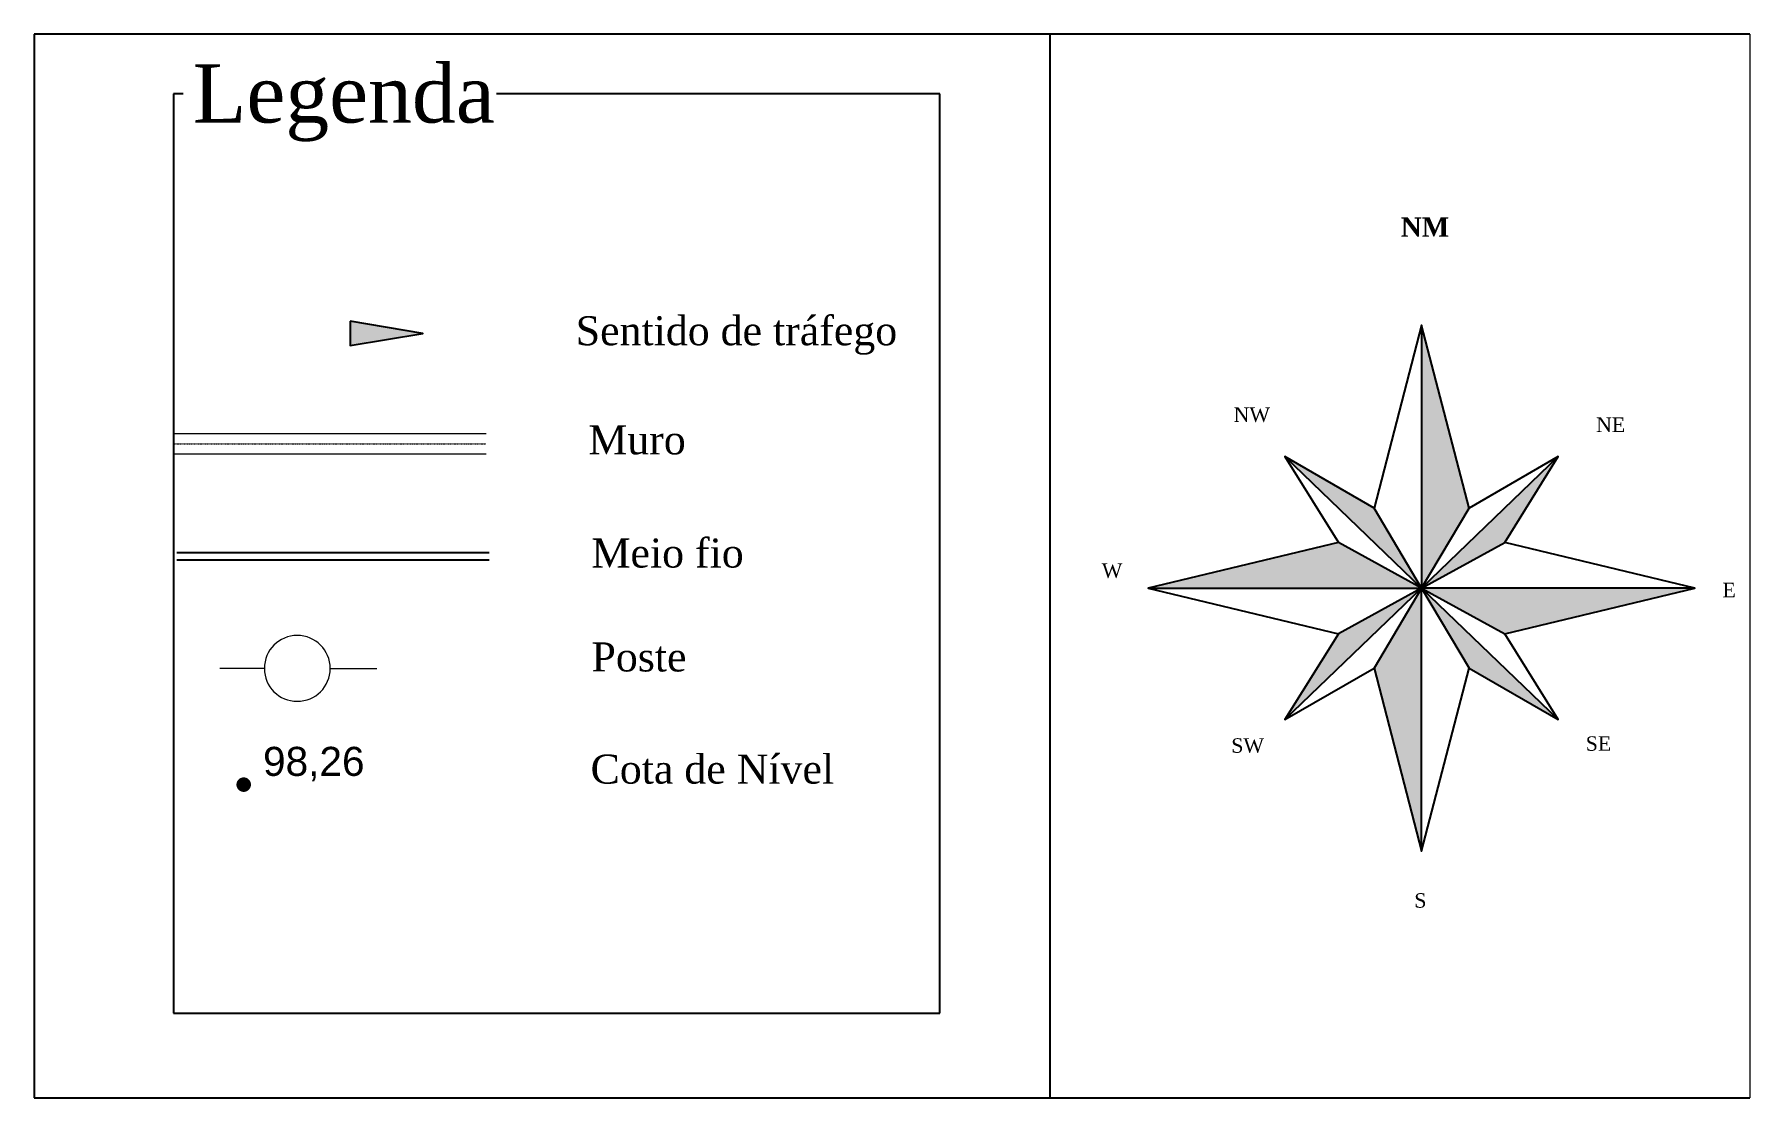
# Model space of a CAD drawing. Header units: millimetres. Extents: x 103208 to 171806, y -164 to 10038.
# Drawn here: x 126255 to 127436, y 7086 to 7818 of the extents above; entities that cross this region are included whole.
import ezdxf
from ezdxf.enums import TextEntityAlignment as Align

# ---------------------------------------------------------------- set-up
doc = ezdxf.new("R2010")
doc.units = ezdxf.units.MM
doc.linetypes.add('DASHDOT2', pattern=[0.5, 0.25, -0.125, 0, -0.125])
doc.linetypes.add('DASHED2', pattern=[0.375, 0.25, -0.125])
for name, color, linetype, lineweight in [('COTAS', 7, 'Continuous', 0), ('LEGENDA', 7, 'Continuous', 0), ('MURO', 3, 'Continuous', 0), ('POSTE', 5, 'Continuous', 0)]:
    doc.layers.add(name, color=color, linetype=linetype, lineweight=lineweight)
for name, color, linetype in [('FOLHA', 7, 'Continuous'), ('MEIO_FIO', 7, 'Continuous'), ('NOMES', 7, 'Continuous')]:
    doc.layers.add(name, color=color, linetype=linetype)
doc.styles.add('PONTOS_DADOS', font='arial.ttf')
doc.styles.add('STYLE1', font='times.ttf')
doc.styles.add('STYLE136', font='timesbd.ttf')

msp = doc.modelspace()

# ---------------------------------------------------------------- texts
at = {"layer": 'COTAS', "color": 7, "style": 'PONTOS_DADOS'}
msp.add_text('98,26', height=20, dxfattribs=at).set_placement((126482.30518, 7327.6489, -19650.97024), align=Align.TOP_RIGHT)
at = {"layer": 'FOLHA', "color": 1}
for s, height, style, p in [('NM', 13.25, 'STYLE136', (127229.42256, 7692.24619, -9825)), ('NW', 9.959641, 'STYLE1', (127106.01353, 7561.37679, -9825)), ('NE', 9.959641, 'STYLE1', (127350.69194, 7554.46329, -9825)), ('W', 9.95964, 'STYLE1', (127004.36617, 7453.96982, -9825)), ('E', 9.95964, 'STYLE1', (127426.86927, 7440.63395, -9825)), ('SW', 9.959641, 'STYLE1', (127101.91144, 7333.54167, -9825)), ('SE', 9.959641, 'STYLE1', (127341.06627, 7334.90132, -9825)), ('S', 9.95964, 'STYLE1', (127213.79849, 7226.86244, -9825))]:
    msp.add_text(s, height=height, dxfattribs=dict(at, style=style)).set_placement(p, align=Align.TOP_RIGHT)
at = {"layer": 'NOMES', "color": 2, "style": 'STYLE1'}
msp.add_text('Legenda', height=40, dxfattribs=at).set_placement((126364.03186, 7797.56271, -9825), align=Align.TOP_LEFT)
at = {"layer": 'NOMES', "color": 7, "style": 'STYLE1'}
for s, p in [('Sentido de tráfego', (126627.75837, 7624.22309, -9825)), ('Muro', (126636.44551, 7549.0644, -9825)), ('Meio fio', (126638.62913, 7471.1348, -9825)), ('Poste', (126638.62913, 7399.58434, -9825)), ('Cota de Nível', (126638.00418, 7322.33336, -19650.97024))]:
    msp.add_text(s, height=20, dxfattribs=at).set_placement(p, align=Align.TOP_LEFT)

# ---------------------------------------------------------------- hatches: boundary and pattern name
at = {"layer": 'FOLHA'}
for points in [[(127210.43663, 7618.13245), (127210.43663, 7436.96562), (127243.19068, 7492.10335)], [(127116.26875, 7527.54904), (127210.43663, 7436.96562), (127177.68259, 7492.10335)], [(127304.60452, 7527.54904), (127210.43663, 7436.96562), (127267.75622, 7468.47289)], [(127022.10087, 7436.96562), (127210.43663, 7436.96562), (127153.11705, 7468.47289)], [(127116.26875, 7346.3822), (127210.43663, 7436.96562), (127153.11705, 7405.45834)], [(127210.43663, 7255.79879), (127210.43663, 7436.96562), (127177.68259, 7381.82789)], [(127398.7724, 7436.96562), (127210.43663, 7436.96562), (127267.75622, 7405.45834)], [(127304.60452, 7346.3822), (127210.43663, 7436.96562), (127243.19068, 7381.82789)]]:
    msp.add_hatch(color=1, dxfattribs=at).paths.add_polyline_path(points)
at = {"layer": 'NOMES'}
msp.add_hatch(color=7, dxfattribs=at).paths.add_polyline_path([(126472.47439, 7620.68551), (126472.43919, 7604.01888), (126522.45668, 7612.24659), (126522.45668, 7612.24659)], flags=0)

# ---------------------------------------------------------------- linework, layer by layer
at = {"color": 1}
for p, q in [((126357.42029, 7777.39742, -9825), (126350.80872, 7777.39742, -9825)), ((126350.80872, 7777.39742, -9825), (126350.80872, 7144.3427, -9825)), ((126878.59798, 7777.39742, -9825), (126573.12277, 7777.39742, -9825)), ((126878.59798, 7144.3427, -9825), (126878.59798, 7777.39742, -9825)), ((126350.80872, 7144.3427, -9825), (126878.59798, 7144.3427, -9825))]:
    msp.add_line(p, q, dxfattribs=at)
at = {"layer": 'COTAS', "linetype": 'Continuous', "lineweight": 25}
for p, q in [((126254.82757, 7818.33896, -9825), (126254.82757, 7086.04711, -9825)), ((127436.4577, 7818.33895, -9825), (126254.82757, 7818.33896, -9825)), ((126954.32579, 7818.33896, -9825), (126954.32579, 7086.04711, -9825)), ((126254.82757, 7086.04711, -9825), (127436.4577, 7086.04711, -9825))]:
    msp.add_line(p, q, dxfattribs=at)
at = {"layer": 'COTAS'}
msp.add_line((127436.4577, 7818.33895, -9825), (127436.4577, 7086.04711, -9825), dxfattribs=at)
at = {"layer": 'COTAS', "color": 7, "const_width": 5, "elevation": -9825}
msp.add_lwpolyline([(126396.561, 7301.63015, 1), (126401.561, 7301.63015, 1)], format="xyb", close=True, dxfattribs=at)
at = {"layer": 'FOLHA', "color": 1, "elevation": -9825}
for points in [[(127210.43663, 7618.13245), (127177.68259, 7492.10335)], [(127210.43663, 7436.96562), (127243.19068, 7492.10335), (127210.43663, 7618.13245), (127210.43663, 7436.96562)], [(127210.43663, 7436.96562), (127177.68259, 7492.10335), (127116.26875, 7527.54904), (127210.43663, 7436.96562)], [(127116.26875, 7527.54904), (127153.11705, 7468.47289)], [(127210.43663, 7436.96562), (127267.75622, 7468.47289), (127304.60452, 7527.54904), (127210.43663, 7436.96562)], [(127304.60452, 7527.54904), (127243.19068, 7492.10335)], [(127210.43663, 7436.96562), (127153.11705, 7468.47289), (127022.10087, 7436.96562), (127210.43663, 7436.96562)], [(127398.7724, 7436.96562), (127267.75622, 7468.47289)], [(127022.10087, 7436.96562), (127153.11705, 7405.45834)], [(127210.43663, 7436.96562), (127153.11705, 7405.45834), (127116.26875, 7346.3822), (127210.43663, 7436.96562)], [(127210.43663, 7436.96562), (127177.68259, 7381.82789), (127210.43663, 7255.79879), (127210.43663, 7436.96562)], [(127210.43663, 7436.96562), (127267.75622, 7405.45834), (127398.7724, 7436.96562), (127210.43663, 7436.96562)], [(127210.43663, 7436.96562), (127243.19068, 7381.82789), (127304.60452, 7346.3822), (127210.43663, 7436.96562)], [(127304.60452, 7346.3822), (127267.75622, 7405.45834)], [(127116.26875, 7346.3822), (127177.68259, 7381.82789)], [(127210.43663, 7255.79879), (127243.19068, 7381.82789)]]:
    msp.add_lwpolyline(points, dxfattribs=at)
at = {"layer": 'LEGENDA', "linetype": 'Continuous', "lineweight": 25}
msp.add_line((127436.4577, 7818.33895, -9825), (126254.82757, 7818.33896, -9825), dxfattribs=at)
at = {"layer": 'MEIO_FIO', "linetype": 'DASHED2', "elevation": -9825}
for points in [[(126352.99234, 7461.44773), (126568.16483, 7461.44773)], [(126352.99234, 7456.44773), (126568.16483, 7456.44773)]]:
    msp.add_lwpolyline(points, dxfattribs=at)
at = {"layer": 'MURO', "color": 3, "elevation": -9825}
for points in [[(126350.80872, 7543.33861), (126565.98122, 7543.33861)], [(126350.80872, 7529.33861), (126565.98122, 7529.33861)]]:
    msp.add_lwpolyline(points, dxfattribs=at)
at = {"layer": 'MURO', "color": 1, "linetype": 'DASHDOT2', "elevation": -9825}
msp.add_lwpolyline([(126350.80872, 7536.33861), (126565.98122, 7536.33861)], dxfattribs=at)
at = {"layer": 'NOMES', "color": 7, "elevation": -9825}
msp.add_lwpolyline([(126472.47439, 7620.68551), (126472.43919, 7604.01888), (126522.45668, 7612.24659), (126522.45668, 7612.24659)], close=True, dxfattribs=at)
at = {"layer": 'POSTE', "color": 2, "elevation": -9825}
msp.add_lwpolyline([(126458.67229, 7381.6907, 1), (126413.29198, 7381.6907, 1), (126458.67229, 7381.6907)], format="xyb", dxfattribs=at)
for points in [[(126413.29198, 7381.6907), (126382.68199, 7381.6907)], [(126458.78792, 7381.6907), (126490.7396, 7381.6907)]]:
    msp.add_lwpolyline(points, dxfattribs=at)

msp.set_redraw_order([(e.dxf.handle, doc.entitydb.next_handle()) for e in msp.query("TEXT MTEXT ATTDEF DIMENSION ARC_DIMENSION")])  # texts and dimensions are drawn at this point

doc.saveas('drawing.dxf')
